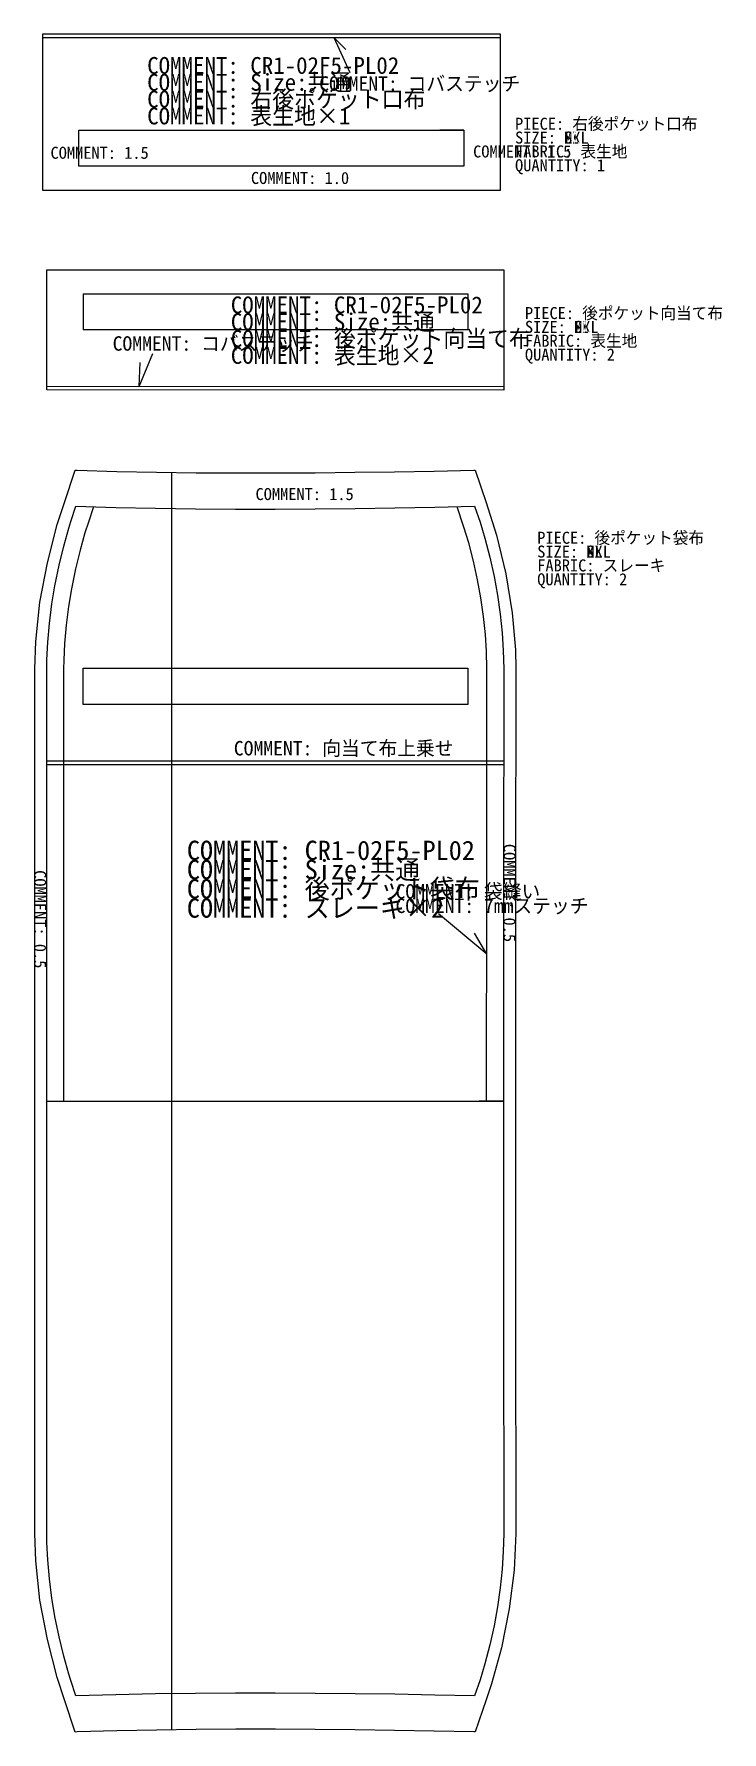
# Model space of a CAD drawing. Header units: metres. Extents: x 0 to 2419, y 20 to 1532.
# Drawn here: x 2133 to 2419, y 589 to 1295 of the extents above; entities that cross this region are included whole.
import ezdxf

# ---------------------------------------------------------------- set-up
doc = ezdxf.new("R2010")
doc.units = ezdxf.units.M

# ---------------------------------------------------------------- blocks, each defined once
blk = doc.blocks.new('P0041_04')
at = {"layer": '1'}
for p, q in [((0, 63.5), (189.9995, 63.5)), ((120.8994, 63.5), (127.6323, 49.0186)), ((120.8994, 63.5), (125.8433, 58.5449)), ((15, 25), (25, 25)), ((174.9995, 25), (164.9995, 25))]:
    blk.add_line(p, q, dxfattribs=at)
for points in [[(0, 0), (0, 25), (0, 65), (189.9995, 65), (189.9995, 25), (189.9995, 0), (0, 0)], [(15, 10), (15, 25), (174.9995, 25), (174.9995, 10), (15, 10)]]:
    blk.add_lwpolyline(points, dxfattribs=at)
for s, height, p in [('COMMENT: CR1-02F5-PL02', 7, (43.3398, 48.4121)), ('COMMENT: Size:共通', 7, (43.3398, 41.4121)), ('COMMENT: 右後ポケット口布', 7, (43.3398, 34.4121)), ('COMMENT: コバステッチ', 6, (114.8394, 41.3872)), ('COMMENT: 表生地×1', 7, (43.3398, 27.4121)), ('PIECE: 右後ポケット口布', 5, (196.2324, 25.1841)), ('SIZE: S', 5, (196.2324, 19.4341)), ('COMMENT: 1.5', 5, (3.1665, 13.1157)), ('COMMENT: 1.5', 5, (178.8115, 13.6523)), ('FABRIC: 表生地', 5, (196.2324, 13.6841)), ('COMMENT: 1.0', 5, (86.4585, 2.6455)), ('QUANTITY: 1', 5, (196.2324, 7.9341))]:
    blk.add_text(s, height=height, dxfattribs=at).set_placement(p)
blk = doc.blocks.new('P0042_05')
at = {"layer": '1'}
for p, q in [((0, 63.5), (189.9995, 63.5)), ((120.8994, 63.5), (127.6323, 49.0186)), ((120.8994, 63.5), (125.8433, 58.5449)), ((15, 25), (25, 25)), ((174.9995, 25), (164.9995, 25))]:
    blk.add_line(p, q, dxfattribs=at)
for points in [[(0, 0), (0, 25), (0, 65), (189.9995, 65), (189.9995, 25), (189.9995, 0), (0, 0)], [(15, 10), (15, 25), (174.9995, 25), (174.9995, 10), (15, 10)]]:
    blk.add_lwpolyline(points, dxfattribs=at)
for s, height, p in [('COMMENT: CR1-02F5-PL02', 7, (43.3398, 48.4121)), ('COMMENT: Size:共通', 7, (43.3398, 41.4121)), ('COMMENT: 右後ポケット口布', 7, (43.3398, 34.4121)), ('COMMENT: コバステッチ', 6, (114.8394, 41.3872)), ('COMMENT: 表生地×1', 7, (43.3398, 27.4121)), ('PIECE: 右後ポケット口布', 5, (196.2324, 25.1841)), ('SIZE: M', 5, (196.2324, 19.4341)), ('COMMENT: 1.5', 5, (3.1665, 13.1157)), ('COMMENT: 1.5', 5, (178.8115, 13.6523)), ('FABRIC: 表生地', 5, (196.2324, 13.6841)), ('COMMENT: 1.0', 5, (86.4585, 2.6455)), ('QUANTITY: 1', 5, (196.2324, 7.9341))]:
    blk.add_text(s, height=height, dxfattribs=at).set_placement(p)
blk = doc.blocks.new('P0043_06')
at = {"layer": '1'}
for p, q in [((0, 63.5), (189.9995, 63.5)), ((120.8994, 63.5), (127.6323, 49.0186)), ((120.8994, 63.5), (125.8433, 58.5449)), ((15, 25), (25, 25)), ((174.9995, 25), (164.9995, 25))]:
    blk.add_line(p, q, dxfattribs=at)
for points in [[(0, 0), (0, 25), (0, 65), (189.9995, 65), (189.9995, 25), (189.9995, 0), (0, 0)], [(15, 10), (15, 25), (174.9995, 25), (174.9995, 10), (15, 10)]]:
    blk.add_lwpolyline(points, dxfattribs=at)
for s, height, p in [('COMMENT: CR1-02F5-PL02', 7, (43.3398, 48.4121)), ('COMMENT: Size:共通', 7, (43.3398, 41.4121)), ('COMMENT: 右後ポケット口布', 7, (43.3398, 34.4121)), ('COMMENT: コバステッチ', 6, (114.8394, 41.3872)), ('COMMENT: 表生地×1', 7, (43.3398, 27.4121)), ('PIECE: 右後ポケット口布', 5, (196.2324, 25.1841)), ('SIZE: L', 5, (196.2324, 19.4341)), ('COMMENT: 1.5', 5, (3.1665, 13.1157)), ('COMMENT: 1.5', 5, (178.8115, 13.6523)), ('FABRIC: 表生地', 5, (196.2324, 13.6841)), ('COMMENT: 1.0', 5, (86.4585, 2.6455)), ('QUANTITY: 1', 5, (196.2324, 7.9341))]:
    blk.add_text(s, height=height, dxfattribs=at).set_placement(p)
blk = doc.blocks.new('P0044_07')
at = {"layer": '1'}
for p, q in [((0, 63.5), (189.9995, 63.5)), ((120.8994, 63.5), (127.6323, 49.0186)), ((120.8994, 63.5), (125.8433, 58.5449)), ((15, 25), (25, 25)), ((174.9995, 25), (164.9995, 25))]:
    blk.add_line(p, q, dxfattribs=at)
for points in [[(0, 0), (0, 25), (0, 65), (189.9995, 65), (189.9995, 25), (189.9995, 0), (0, 0)], [(15, 10), (15, 25), (174.9995, 25), (174.9995, 10), (15, 10)]]:
    blk.add_lwpolyline(points, dxfattribs=at)
for s, height, p in [('COMMENT: CR1-02F5-PL02', 7, (43.3398, 48.4121)), ('COMMENT: Size:共通', 7, (43.3398, 41.4121)), ('COMMENT: 右後ポケット口布', 7, (43.3398, 34.4121)), ('COMMENT: コバステッチ', 6, (114.8394, 41.3872)), ('COMMENT: 表生地×1', 7, (43.3398, 27.4121)), ('PIECE: 右後ポケット口布', 5, (196.2324, 25.1841)), ('SIZE: XL', 5, (196.2324, 19.4341)), ('COMMENT: 1.5', 5, (3.1665, 13.1157)), ('COMMENT: 1.5', 5, (178.8115, 13.6523)), ('FABRIC: 表生地', 5, (196.2324, 13.6841)), ('COMMENT: 1.0', 5, (86.4585, 2.6455)), ('QUANTITY: 1', 5, (196.2324, 7.9341))]:
    blk.add_text(s, height=height, dxfattribs=at).set_placement(p)
blk = doc.blocks.new('P0045_08')
at = {"layer": '1'}
for p, q in [((0, 63.5), (189.9995, 63.5)), ((120.8994, 63.5), (127.6323, 49.0186)), ((120.8994, 63.5), (125.8433, 58.5449)), ((15, 25), (25, 25)), ((174.9995, 25), (164.9995, 25))]:
    blk.add_line(p, q, dxfattribs=at)
for points in [[(0, 0), (0, 25), (0, 65), (189.9995, 65), (189.9995, 25), (189.9995, 0), (0, 0)], [(15, 10), (15, 25), (174.9995, 25), (174.9995, 10), (15, 10)]]:
    blk.add_lwpolyline(points, dxfattribs=at)
for s, height, p in [('COMMENT: CR1-02F5-PL02', 7, (43.3398, 48.4121)), ('COMMENT: Size:共通', 7, (43.3398, 41.4121)), ('COMMENT: 右後ポケット口布', 7, (43.3398, 34.4121)), ('COMMENT: コバステッチ', 6, (114.8394, 41.3872)), ('COMMENT: 表生地×1', 7, (43.3398, 27.4121)), ('PIECE: 右後ポケット口布', 5, (196.2324, 25.1841)), ('SIZE: XXL', 5, (196.2324, 19.4341)), ('COMMENT: 1.5', 5, (3.1665, 13.1157)), ('COMMENT: 1.5', 5, (178.8115, 13.6523)), ('FABRIC: 表生地', 5, (196.2324, 13.6841)), ('COMMENT: 1.0', 5, (86.4585, 2.6455)), ('QUANTITY: 1', 5, (196.2324, 7.9341))]:
    blk.add_text(s, height=height, dxfattribs=at).set_placement(p)
blk = doc.blocks.new('P0046_04')
at = {"layer": '1'}
for p, q in [((56.8579, 523.5073), (56.8579, 0.9346)), ((11.9995, 441.9214), (11.9995, 262.2207)), ((20.0732, 427.0869), (20.0752, 442.0869)), ((20.0752, 442.0869), (179.9941, 442.0869)), ((179.9941, 442.0869), (179.9922, 427.0869)), ((179.9922, 427.0869), (20.0732, 427.0869)), ((5.0005, 403.6553), (194.9321, 403.5869)), ((4.9995, 402.1553), (194.9312, 402.0869)), ((187.8408, 323.3511), (167.8179, 339.9805)), ((187.8408, 323.3511), (182.7974, 331.9858)), ((4.9995, 262.2207), (14.9995, 262.2207)), ((4.9995, 262.2207), (194.7778, 262.1792)), ((194.769, 262.1694), (184.769, 262.1563))]:
    blk.add_line(p, q, dxfattribs=at)
for points in [[(16.8145, 0), (12.3643, 13.4473), (9.3613, 22.6426), (5.2373, 38.4609), (2.1763, 54.8677), (0.3911, 71.1807), (0, 82.5181), (0, 262.2207), (0, 441.9233), (0.3911, 453.2607), (2.1763, 469.5737), (5.2373, 485.9805), (9.3618, 501.8003), (12.3643, 510.9946), (16.8145, 524.4419), (17.6045, 524.4155), (34.0898, 523.9429), (50.5781, 523.6035), (67.0679, 523.3867), (83.5591, 523.2822), (100.0513, 523.2788), (116.5439, 523.3657), (133.0356, 523.5332), (149.5273, 523.77), (166.0171, 524.0659), (182.5054, 524.4097), (183.0498, 524.4214), (187.5747, 511.0117), (191.9087, 497.4814), (195.7881, 481.2861), (198.4253, 465.147), (199.7539, 449.6948), (199.9287, 441.9209), (199.8667, 352.0425), (199.7695, 262.1763), (199.8667, 172.3481), (199.9287, 82.5205), (199.2612, 67.2188), (197.2524, 51.1841), (194.0088, 35.0605), (189.8203, 20.0874), (187.5747, 13.4302), (183.0498, 0.0205), (182.5054, 0.0327), (166.0171, 0.3765), (149.5273, 0.6719), (133.0356, 0.9087), (116.5439, 1.0762), (100.0513, 1.1636), (83.5591, 1.1597), (67.0679, 1.0552), (50.5781, 0.8384), (34.0898, 0.499), (17.6045, 0.0264), (16.8145, 0)], [(17.1108, 15.0181), (15, 21.396), (14.147, 24.0898), (12.0532, 31.541), (10.1167, 39.5498), (8.3853, 48.0396), (7.1206, 55.6074), (6.0698, 63.7188), (5.3794, 71.5176), (5.0444, 78.8184), (4.9995, 82.519), (4.9995, 262.2207), (4.9995, 441.9224), (5.0444, 445.623), (5.3794, 452.9238), (6.0698, 460.7227), (7.1206, 468.834), (8.3853, 476.4019), (10.1167, 484.8916), (12.0532, 492.9004), (14.147, 500.3516), (15, 503.0454), (17.1108, 509.4238), (33.6787, 508.9487), (50.249, 508.6074), (66.8218, 508.3887), (83.3955, 508.2827), (99.9702, 508.2788), (116.5449, 508.3657), (133.1196, 508.5332), (149.6938, 508.771), (166.2661, 509.0679), (182.8369, 509.4131), (185.0698, 502.793), (187.0933, 496.1348), (189.145, 488.2197), (190.8853, 480.3018), (192.3179, 472.4487), (193.4639, 464.5239), (194.2788, 456.7959), (194.7588, 449.4673), (194.9282, 441.9224), (194.8662, 352.0459), (194.769, 262.1694), (194.8662, 172.3447), (194.9282, 82.519), (194.7588, 74.9741), (194.2788, 67.6455), (193.4639, 59.9175), (192.3179, 51.9927), (190.8853, 44.1396), (189.145, 36.2217), (187.0933, 28.3066), (185.0698, 21.6484), (182.8369, 15.0288), (166.2661, 15.374), (149.6938, 15.6709), (133.1196, 15.9087), (116.5449, 16.0762), (99.9702, 16.1631), (83.3955, 16.1592), (66.8218, 16.0532), (50.249, 15.8345), (33.6787, 15.4932), (17.1108, 15.0181)]]:
    blk.add_lwpolyline(points, dxfattribs=at)
at = {"layer": '1', "linetype": '1'}
for points in [[(24.4634, 509.1958), (22.3047, 502.8384), (20.8472, 498.3247), (18.8281, 491.1387), (16.9492, 483.3677), (15.269, 475.1299), (14.0439, 467.7988), (13.0283, 459.9609), (12.3638, 452.4521), (12.0425, 445.4531), (11.9995, 441.9214)], [(187.9282, 441.9185), (187.7661, 449.1494), (187.3047, 456.1982), (186.5186, 463.6528), (185.4102, 471.3164), (184.0225, 478.9229), (182.3369, 486.5942), (180.3521, 494.25), (178.3511, 500.8091), (175.5029, 509.2549)], [(187.769, 262.1812), (187.8652, 352.0479), (187.9282, 441.9185)]]:
    blk.add_lwpolyline(points, dxfattribs=at)
at = {"layer": '1'}
for s, height, p in [('COMMENT: 1.5', 5, (91.7632, 511.998)), ('PIECE: 後ポケット袋布', 5, (208.8477, 493.8384)), ('SIZE: S', 5, (208.8477, 488.0884)), ('FABRIC: スレーキ', 5, (208.8477, 482.3384)), ('QUANTITY: 2', 5, (208.8477, 476.5884)), ('COMMENT: 向当て布上乗せ', 6, (82.752, 405.877)), ('COMMENT: CR1-02F5-PL02', 8, (63.2271, 362.4424)), ('COMMENT: Size:共通', 8, (63.2271, 354.4424)), ('COMMENT: 後ポケット袋布', 8, (63.2271, 346.4424)), ('COMMENT: 袋縫い', 6, (149.9648, 346.3799)), ('COMMENT: スレーキ×2', 8, (63.2271, 338.4424)), ('COMMENT: 7mmステッチ', 6, (149.9648, 340.3799))]:
    blk.add_text(s, height=height, dxfattribs=at).set_placement(p)
for p in [(194.8784, 369.1294), (-0.2412, 358.1919)]:
    blk.add_text('COMMENT: 0.5', height=5, rotation=269.9998, dxfattribs=at).set_placement(p)
blk = doc.blocks.new('P0047_05')
at = {"layer": '1'}
for p, q in [((56.8579, 523.5073), (56.8579, 0.9346)), ((11.9995, 441.9214), (11.9995, 262.2207)), ((20.0732, 427.0869), (20.0752, 442.0869)), ((20.0752, 442.0869), (179.9941, 442.0869)), ((179.9941, 442.0869), (179.9922, 427.0869)), ((179.9922, 427.0869), (20.0732, 427.0869)), ((5.0005, 403.6553), (194.9321, 403.5869)), ((4.9995, 402.1553), (194.9312, 402.0869)), ((187.8408, 323.3511), (167.8179, 339.9805)), ((187.8408, 323.3511), (182.7974, 331.9858)), ((4.9995, 262.2207), (14.9995, 262.2207)), ((4.9995, 262.2207), (194.7778, 262.1792)), ((194.769, 262.1694), (184.769, 262.1563))]:
    blk.add_line(p, q, dxfattribs=at)
for points in [[(16.8145, 0), (12.3643, 13.4473), (9.3613, 22.6426), (5.2373, 38.4609), (2.1763, 54.8677), (0.3911, 71.1807), (0, 82.5181), (0, 262.2207), (0, 441.9233), (0.3911, 453.2607), (2.1763, 469.5737), (5.2373, 485.9805), (9.3618, 501.8003), (12.3643, 510.9946), (16.8145, 524.4419), (17.6045, 524.4155), (34.0898, 523.9429), (50.5781, 523.6035), (67.0679, 523.3867), (83.5591, 523.2822), (100.0513, 523.2788), (116.5439, 523.3657), (133.0356, 523.5332), (149.5273, 523.77), (166.0171, 524.0659), (182.5054, 524.4097), (183.0498, 524.4214), (187.5747, 511.0117), (191.9087, 497.4814), (195.7881, 481.2861), (198.4253, 465.147), (199.7539, 449.6948), (199.9287, 441.9209), (199.8667, 352.0425), (199.7695, 262.1763), (199.8667, 172.3481), (199.9287, 82.5205), (199.2612, 67.2188), (197.2524, 51.1841), (194.0088, 35.0605), (189.8203, 20.0874), (187.5747, 13.4302), (183.0498, 0.0205), (182.5054, 0.0327), (166.0171, 0.3765), (149.5273, 0.6719), (133.0356, 0.9087), (116.5439, 1.0762), (100.0513, 1.1636), (83.5591, 1.1597), (67.0679, 1.0552), (50.5781, 0.8384), (34.0898, 0.499), (17.6045, 0.0264), (16.8145, 0)], [(17.1108, 15.0181), (15, 21.396), (14.147, 24.0898), (12.0532, 31.541), (10.1167, 39.5498), (8.3853, 48.0396), (7.1206, 55.6074), (6.0698, 63.7188), (5.3794, 71.5176), (5.0444, 78.8184), (4.9995, 82.519), (4.9995, 262.2207), (4.9995, 441.9224), (5.0444, 445.623), (5.3794, 452.9238), (6.0698, 460.7227), (7.1206, 468.834), (8.3853, 476.4019), (10.1167, 484.8916), (12.0532, 492.9004), (14.147, 500.3516), (15, 503.0454), (17.1108, 509.4238), (33.6787, 508.9487), (50.249, 508.6074), (66.8218, 508.3887), (83.3955, 508.2827), (99.9702, 508.2788), (116.5449, 508.3657), (133.1196, 508.5332), (149.6938, 508.771), (166.2661, 509.0679), (182.8369, 509.4131), (185.0698, 502.793), (187.0933, 496.1348), (189.145, 488.2197), (190.8853, 480.3018), (192.3179, 472.4487), (193.4639, 464.5239), (194.2788, 456.7959), (194.7588, 449.4673), (194.9282, 441.9224), (194.8662, 352.0459), (194.769, 262.1694), (194.8662, 172.3447), (194.9282, 82.519), (194.7588, 74.9741), (194.2788, 67.6455), (193.4639, 59.9175), (192.3179, 51.9927), (190.8853, 44.1396), (189.145, 36.2217), (187.0933, 28.3066), (185.0698, 21.6484), (182.8369, 15.0288), (166.2661, 15.374), (149.6938, 15.6709), (133.1196, 15.9087), (116.5449, 16.0762), (99.9702, 16.1631), (83.3955, 16.1592), (66.8218, 16.0532), (50.249, 15.8345), (33.6787, 15.4932), (17.1108, 15.0181)]]:
    blk.add_lwpolyline(points, dxfattribs=at)
at = {"layer": '1', "linetype": '1'}
for points in [[(24.4634, 509.1958), (22.3047, 502.8384), (20.8472, 498.3247), (18.8281, 491.1387), (16.9492, 483.3677), (15.269, 475.1299), (14.0439, 467.7988), (13.0283, 459.9609), (12.3638, 452.4521), (12.0425, 445.4531), (11.9995, 441.9214)], [(187.9282, 441.9185), (187.7661, 449.1494), (187.3047, 456.1982), (186.5186, 463.6528), (185.4102, 471.3164), (184.0225, 478.9229), (182.3369, 486.5942), (180.3521, 494.25), (178.3511, 500.8091), (175.5029, 509.2549)], [(187.769, 262.1812), (187.8652, 352.0479), (187.9282, 441.9185)]]:
    blk.add_lwpolyline(points, dxfattribs=at)
at = {"layer": '1'}
for s, height, p in [('COMMENT: 1.5', 5, (91.7632, 511.998)), ('PIECE: 後ポケット袋布', 5, (208.8477, 493.8384)), ('SIZE: M', 5, (208.8477, 488.0884)), ('FABRIC: スレーキ', 5, (208.8477, 482.3384)), ('QUANTITY: 2', 5, (208.8477, 476.5884)), ('COMMENT: 向当て布上乗せ', 6, (82.752, 405.877)), ('COMMENT: CR1-02F5-PL02', 8, (63.2271, 362.4424)), ('COMMENT: Size:共通', 8, (63.2271, 354.4424)), ('COMMENT: 後ポケット袋布', 8, (63.2271, 346.4424)), ('COMMENT: 袋縫い', 6, (149.9648, 346.3799)), ('COMMENT: スレーキ×2', 8, (63.2271, 338.4424)), ('COMMENT: 7mmステッチ', 6, (149.9648, 340.3799))]:
    blk.add_text(s, height=height, dxfattribs=at).set_placement(p)
for p in [(194.8784, 369.1294), (-0.2412, 358.1919)]:
    blk.add_text('COMMENT: 0.5', height=5, rotation=269.9998, dxfattribs=at).set_placement(p)
blk = doc.blocks.new('P0048_06')
at = {"layer": '1'}
for p, q in [((56.8579, 523.5073), (56.8579, 0.9346)), ((11.9995, 441.9214), (11.9995, 262.2207)), ((20.0732, 427.0869), (20.0752, 442.0869)), ((20.0752, 442.0869), (179.9941, 442.0869)), ((179.9941, 442.0869), (179.9922, 427.0869)), ((179.9922, 427.0869), (20.0732, 427.0869)), ((5.0005, 403.6553), (194.9321, 403.5869)), ((4.9995, 402.1553), (194.9312, 402.0869)), ((187.8408, 323.3511), (167.8179, 339.9805)), ((187.8408, 323.3511), (182.7974, 331.9858)), ((4.9995, 262.2207), (14.9995, 262.2207)), ((4.9995, 262.2207), (194.7778, 262.1792)), ((194.769, 262.1694), (184.769, 262.1563))]:
    blk.add_line(p, q, dxfattribs=at)
for points in [[(16.8145, 0), (12.3643, 13.4473), (9.3613, 22.6426), (5.2373, 38.4609), (2.1763, 54.8677), (0.3911, 71.1807), (0, 82.5181), (0, 262.2207), (0, 441.9233), (0.3911, 453.2607), (2.1763, 469.5737), (5.2373, 485.9805), (9.3618, 501.8003), (12.3643, 510.9946), (16.8145, 524.4419), (17.6045, 524.4155), (34.0898, 523.9429), (50.5781, 523.6035), (67.0679, 523.3867), (83.5591, 523.2822), (100.0513, 523.2788), (116.5439, 523.3657), (133.0356, 523.5332), (149.5273, 523.77), (166.0171, 524.0659), (182.5054, 524.4097), (183.0498, 524.4214), (187.5747, 511.0117), (191.9087, 497.4814), (195.7881, 481.2861), (198.4253, 465.147), (199.7539, 449.6948), (199.9287, 441.9209), (199.8667, 352.0425), (199.7695, 262.1763), (199.8667, 172.3481), (199.9287, 82.5205), (199.2612, 67.2188), (197.2524, 51.1841), (194.0088, 35.0605), (189.8203, 20.0874), (187.5747, 13.4302), (183.0498, 0.0205), (182.5054, 0.0327), (166.0171, 0.3765), (149.5273, 0.6719), (133.0356, 0.9087), (116.5439, 1.0762), (100.0513, 1.1636), (83.5591, 1.1597), (67.0679, 1.0552), (50.5781, 0.8384), (34.0898, 0.499), (17.6045, 0.0264), (16.8145, 0)], [(17.1108, 15.0181), (15, 21.396), (14.147, 24.0898), (12.0532, 31.541), (10.1167, 39.5498), (8.3853, 48.0396), (7.1206, 55.6074), (6.0698, 63.7188), (5.3794, 71.5176), (5.0444, 78.8184), (4.9995, 82.519), (4.9995, 262.2207), (4.9995, 441.9224), (5.0444, 445.623), (5.3794, 452.9238), (6.0698, 460.7227), (7.1206, 468.834), (8.3853, 476.4019), (10.1167, 484.8916), (12.0532, 492.9004), (14.147, 500.3516), (15, 503.0454), (17.1108, 509.4238), (33.6787, 508.9487), (50.249, 508.6074), (66.8218, 508.3887), (83.3955, 508.2827), (99.9702, 508.2788), (116.5449, 508.3657), (133.1196, 508.5332), (149.6938, 508.771), (166.2661, 509.0679), (182.8369, 509.4131), (185.0698, 502.793), (187.0933, 496.1348), (189.145, 488.2197), (190.8853, 480.3018), (192.3179, 472.4487), (193.4639, 464.5239), (194.2788, 456.7959), (194.7588, 449.4673), (194.9282, 441.9224), (194.8662, 352.0459), (194.769, 262.1694), (194.8662, 172.3447), (194.9282, 82.519), (194.7588, 74.9741), (194.2788, 67.6455), (193.4639, 59.9175), (192.3179, 51.9927), (190.8853, 44.1396), (189.145, 36.2217), (187.0933, 28.3066), (185.0698, 21.6484), (182.8369, 15.0288), (166.2661, 15.374), (149.6938, 15.6709), (133.1196, 15.9087), (116.5449, 16.0762), (99.9702, 16.1631), (83.3955, 16.1592), (66.8218, 16.0532), (50.249, 15.8345), (33.6787, 15.4932), (17.1108, 15.0181)]]:
    blk.add_lwpolyline(points, dxfattribs=at)
at = {"layer": '1', "linetype": '1'}
for points in [[(24.4634, 509.1958), (22.3047, 502.8384), (20.8472, 498.3247), (18.8281, 491.1387), (16.9492, 483.3677), (15.269, 475.1299), (14.0439, 467.7988), (13.0283, 459.9609), (12.3638, 452.4521), (12.0425, 445.4531), (11.9995, 441.9214)], [(187.9282, 441.9185), (187.7661, 449.1494), (187.3047, 456.1982), (186.5186, 463.6528), (185.4102, 471.3164), (184.0225, 478.9229), (182.3369, 486.5942), (180.3521, 494.25), (178.3511, 500.8091), (175.5029, 509.2549)], [(187.769, 262.1812), (187.8652, 352.0479), (187.9282, 441.9185)]]:
    blk.add_lwpolyline(points, dxfattribs=at)
at = {"layer": '1'}
for s, height, p in [('COMMENT: 1.5', 5, (91.7632, 511.998)), ('PIECE: 後ポケット袋布', 5, (208.8477, 493.8384)), ('SIZE: L', 5, (208.8477, 488.0884)), ('FABRIC: スレーキ', 5, (208.8477, 482.3384)), ('QUANTITY: 2', 5, (208.8477, 476.5884)), ('COMMENT: 向当て布上乗せ', 6, (82.752, 405.877)), ('COMMENT: CR1-02F5-PL02', 8, (63.2271, 362.4424)), ('COMMENT: Size:共通', 8, (63.2271, 354.4424)), ('COMMENT: 後ポケット袋布', 8, (63.2271, 346.4424)), ('COMMENT: 袋縫い', 6, (149.9648, 346.3799)), ('COMMENT: スレーキ×2', 8, (63.2271, 338.4424)), ('COMMENT: 7mmステッチ', 6, (149.9648, 340.3799))]:
    blk.add_text(s, height=height, dxfattribs=at).set_placement(p)
for p in [(194.8784, 369.1294), (-0.2412, 358.1919)]:
    blk.add_text('COMMENT: 0.5', height=5, rotation=269.9998, dxfattribs=at).set_placement(p)
blk = doc.blocks.new('P0049_07')
at = {"layer": '1'}
for p, q in [((56.8579, 523.5073), (56.8579, 0.9346)), ((11.9995, 441.9214), (11.9995, 262.2207)), ((20.0732, 427.0869), (20.0752, 442.0869)), ((20.0752, 442.0869), (179.9941, 442.0869)), ((179.9941, 442.0869), (179.9922, 427.0869)), ((179.9922, 427.0869), (20.0732, 427.0869)), ((5.0005, 403.6553), (194.9321, 403.5869)), ((4.9995, 402.1553), (194.9312, 402.0869)), ((187.8408, 323.3511), (167.8179, 339.9805)), ((187.8408, 323.3511), (182.7974, 331.9858)), ((4.9995, 262.2207), (14.9995, 262.2207)), ((4.9995, 262.2207), (194.7778, 262.1792)), ((194.769, 262.1694), (184.769, 262.1563))]:
    blk.add_line(p, q, dxfattribs=at)
for points in [[(16.8145, 0), (12.3643, 13.4473), (9.3613, 22.6426), (5.2373, 38.4609), (2.1763, 54.8677), (0.3911, 71.1807), (0, 82.5181), (0, 262.2207), (0, 441.9233), (0.3911, 453.2607), (2.1763, 469.5737), (5.2373, 485.9805), (9.3618, 501.8003), (12.3643, 510.9946), (16.8145, 524.4419), (17.6045, 524.4155), (34.0898, 523.9429), (50.5781, 523.6035), (67.0679, 523.3867), (83.5591, 523.2822), (100.0513, 523.2788), (116.5439, 523.3657), (133.0356, 523.5332), (149.5273, 523.77), (166.0171, 524.0659), (182.5054, 524.4097), (183.0498, 524.4214), (187.5747, 511.0117), (191.9087, 497.4814), (195.7881, 481.2861), (198.4253, 465.147), (199.7539, 449.6948), (199.9287, 441.9209), (199.8667, 352.0425), (199.7695, 262.1763), (199.8667, 172.3481), (199.9287, 82.5205), (199.2612, 67.2188), (197.2524, 51.1841), (194.0088, 35.0605), (189.8203, 20.0874), (187.5747, 13.4302), (183.0498, 0.0205), (182.5054, 0.0327), (166.0171, 0.3765), (149.5273, 0.6719), (133.0356, 0.9087), (116.5439, 1.0762), (100.0513, 1.1636), (83.5591, 1.1597), (67.0679, 1.0552), (50.5781, 0.8384), (34.0898, 0.499), (17.6045, 0.0264), (16.8145, 0)], [(17.1108, 15.0181), (15, 21.396), (14.147, 24.0898), (12.0532, 31.541), (10.1167, 39.5498), (8.3853, 48.0396), (7.1206, 55.6074), (6.0698, 63.7188), (5.3794, 71.5176), (5.0444, 78.8184), (4.9995, 82.519), (4.9995, 262.2207), (4.9995, 441.9224), (5.0444, 445.623), (5.3794, 452.9238), (6.0698, 460.7227), (7.1206, 468.834), (8.3853, 476.4019), (10.1167, 484.8916), (12.0532, 492.9004), (14.147, 500.3516), (15, 503.0454), (17.1108, 509.4238), (33.6787, 508.9487), (50.249, 508.6074), (66.8218, 508.3887), (83.3955, 508.2827), (99.9702, 508.2788), (116.5449, 508.3657), (133.1196, 508.5332), (149.6938, 508.771), (166.2661, 509.0679), (182.8369, 509.4131), (185.0698, 502.793), (187.0933, 496.1348), (189.145, 488.2197), (190.8853, 480.3018), (192.3179, 472.4487), (193.4639, 464.5239), (194.2788, 456.7959), (194.7588, 449.4673), (194.9282, 441.9224), (194.8662, 352.0459), (194.769, 262.1694), (194.8662, 172.3447), (194.9282, 82.519), (194.7588, 74.9741), (194.2788, 67.6455), (193.4639, 59.9175), (192.3179, 51.9927), (190.8853, 44.1396), (189.145, 36.2217), (187.0933, 28.3066), (185.0698, 21.6484), (182.8369, 15.0288), (166.2661, 15.374), (149.6938, 15.6709), (133.1196, 15.9087), (116.5449, 16.0762), (99.9702, 16.1631), (83.3955, 16.1592), (66.8218, 16.0532), (50.249, 15.8345), (33.6787, 15.4932), (17.1108, 15.0181)]]:
    blk.add_lwpolyline(points, dxfattribs=at)
at = {"layer": '1', "linetype": '1'}
for points in [[(24.4634, 509.1958), (22.3047, 502.8384), (20.8472, 498.3247), (18.8281, 491.1387), (16.9492, 483.3677), (15.269, 475.1299), (14.0439, 467.7988), (13.0283, 459.9609), (12.3638, 452.4521), (12.0425, 445.4531), (11.9995, 441.9214)], [(187.9282, 441.9185), (187.7661, 449.1494), (187.3047, 456.1982), (186.5186, 463.6528), (185.4102, 471.3164), (184.0225, 478.9229), (182.3369, 486.5942), (180.3521, 494.25), (178.3511, 500.8091), (175.5029, 509.2549)], [(187.769, 262.1812), (187.8652, 352.0479), (187.9282, 441.9185)]]:
    blk.add_lwpolyline(points, dxfattribs=at)
at = {"layer": '1'}
for s, height, p in [('COMMENT: 1.5', 5, (91.7632, 511.998)), ('PIECE: 後ポケット袋布', 5, (208.8477, 493.8384)), ('SIZE: XL', 5, (208.8477, 488.0884)), ('FABRIC: スレーキ', 5, (208.8477, 482.3384)), ('QUANTITY: 2', 5, (208.8477, 476.5884)), ('COMMENT: 向当て布上乗せ', 6, (82.752, 405.877)), ('COMMENT: CR1-02F5-PL02', 8, (63.2271, 362.4424)), ('COMMENT: Size:共通', 8, (63.2271, 354.4424)), ('COMMENT: 後ポケット袋布', 8, (63.2271, 346.4424)), ('COMMENT: 袋縫い', 6, (149.9648, 346.3799)), ('COMMENT: スレーキ×2', 8, (63.2271, 338.4424)), ('COMMENT: 7mmステッチ', 6, (149.9648, 340.3799))]:
    blk.add_text(s, height=height, dxfattribs=at).set_placement(p)
for p in [(194.8784, 369.1294), (-0.2412, 358.1919)]:
    blk.add_text('COMMENT: 0.5', height=5, rotation=269.9998, dxfattribs=at).set_placement(p)
blk = doc.blocks.new('P0050_08')
at = {"layer": '1'}
for p, q in [((56.8579, 523.5073), (56.8579, 0.9346)), ((11.9995, 441.9214), (11.9995, 262.2207)), ((20.0732, 427.0869), (20.0752, 442.0869)), ((20.0752, 442.0869), (179.9941, 442.0869)), ((179.9941, 442.0869), (179.9922, 427.0869)), ((179.9922, 427.0869), (20.0732, 427.0869)), ((5.0005, 403.6553), (194.9321, 403.5869)), ((4.9995, 402.1553), (194.9312, 402.0869)), ((187.8408, 323.3511), (167.8179, 339.9805)), ((187.8408, 323.3511), (182.7974, 331.9858)), ((4.9995, 262.2207), (14.9995, 262.2207)), ((4.9995, 262.2207), (194.7778, 262.1792)), ((194.769, 262.1694), (184.769, 262.1563))]:
    blk.add_line(p, q, dxfattribs=at)
for points in [[(16.8145, 0), (12.3643, 13.4473), (9.3613, 22.6426), (5.2373, 38.4609), (2.1763, 54.8677), (0.3911, 71.1807), (0, 82.5181), (0, 262.2207), (0, 441.9233), (0.3911, 453.2607), (2.1763, 469.5737), (5.2373, 485.9805), (9.3618, 501.8003), (12.3643, 510.9946), (16.8145, 524.4419), (17.6045, 524.4155), (34.0898, 523.9429), (50.5781, 523.6035), (67.0679, 523.3867), (83.5591, 523.2822), (100.0513, 523.2788), (116.5439, 523.3657), (133.0356, 523.5332), (149.5273, 523.77), (166.0171, 524.0659), (182.5054, 524.4097), (183.0498, 524.4214), (187.5747, 511.0117), (191.9087, 497.4814), (195.7881, 481.2861), (198.4253, 465.147), (199.7539, 449.6948), (199.9287, 441.9209), (199.8667, 352.0425), (199.7695, 262.1763), (199.8667, 172.3481), (199.9287, 82.5205), (199.2612, 67.2188), (197.2524, 51.1841), (194.0088, 35.0605), (189.8203, 20.0874), (187.5747, 13.4302), (183.0498, 0.0205), (182.5054, 0.0327), (166.0171, 0.3765), (149.5273, 0.6719), (133.0356, 0.9087), (116.5439, 1.0762), (100.0513, 1.1636), (83.5591, 1.1597), (67.0679, 1.0552), (50.5781, 0.8384), (34.0898, 0.499), (17.6045, 0.0264), (16.8145, 0)], [(17.1108, 15.0181), (15, 21.396), (14.147, 24.0898), (12.0532, 31.541), (10.1167, 39.5498), (8.3853, 48.0396), (7.1206, 55.6074), (6.0698, 63.7188), (5.3794, 71.5176), (5.0444, 78.8184), (4.9995, 82.519), (4.9995, 262.2207), (4.9995, 441.9224), (5.0444, 445.623), (5.3794, 452.9238), (6.0698, 460.7227), (7.1206, 468.834), (8.3853, 476.4019), (10.1167, 484.8916), (12.0532, 492.9004), (14.147, 500.3516), (15, 503.0454), (17.1108, 509.4238), (33.6787, 508.9487), (50.249, 508.6074), (66.8218, 508.3887), (83.3955, 508.2827), (99.9702, 508.2788), (116.5449, 508.3657), (133.1196, 508.5332), (149.6938, 508.771), (166.2661, 509.0679), (182.8369, 509.4131), (185.0698, 502.793), (187.0933, 496.1348), (189.145, 488.2197), (190.8853, 480.3018), (192.3179, 472.4487), (193.4639, 464.5239), (194.2788, 456.7959), (194.7588, 449.4673), (194.9282, 441.9224), (194.8662, 352.0459), (194.769, 262.1694), (194.8662, 172.3447), (194.9282, 82.519), (194.7588, 74.9741), (194.2788, 67.6455), (193.4639, 59.9175), (192.3179, 51.9927), (190.8853, 44.1396), (189.145, 36.2217), (187.0933, 28.3066), (185.0698, 21.6484), (182.8369, 15.0288), (166.2661, 15.374), (149.6938, 15.6709), (133.1196, 15.9087), (116.5449, 16.0762), (99.9702, 16.1631), (83.3955, 16.1592), (66.8218, 16.0532), (50.249, 15.8345), (33.6787, 15.4932), (17.1108, 15.0181)]]:
    blk.add_lwpolyline(points, dxfattribs=at)
at = {"layer": '1', "linetype": '1'}
for points in [[(24.4634, 509.1958), (22.3047, 502.8384), (20.8472, 498.3247), (18.8281, 491.1387), (16.9492, 483.3677), (15.269, 475.1299), (14.0439, 467.7988), (13.0283, 459.9609), (12.3638, 452.4521), (12.0425, 445.4531), (11.9995, 441.9214)], [(187.9282, 441.9185), (187.7661, 449.1494), (187.3047, 456.1982), (186.5186, 463.6528), (185.4102, 471.3164), (184.0225, 478.9229), (182.3369, 486.5942), (180.3521, 494.25), (178.3511, 500.8091), (175.5029, 509.2549)], [(187.769, 262.1812), (187.8652, 352.0479), (187.9282, 441.9185)]]:
    blk.add_lwpolyline(points, dxfattribs=at)
at = {"layer": '1'}
for s, height, p in [('COMMENT: 1.5', 5, (91.7632, 511.998)), ('PIECE: 後ポケット袋布', 5, (208.8477, 493.8384)), ('SIZE: XXL', 5, (208.8477, 488.0884)), ('FABRIC: スレーキ', 5, (208.8477, 482.3384)), ('QUANTITY: 2', 5, (208.8477, 476.5884)), ('COMMENT: 向当て布上乗せ', 6, (82.752, 405.877)), ('COMMENT: CR1-02F5-PL02', 8, (63.2271, 362.4424)), ('COMMENT: Size:共通', 8, (63.2271, 354.4424)), ('COMMENT: 後ポケット袋布', 8, (63.2271, 346.4424)), ('COMMENT: 袋縫い', 6, (149.9648, 346.3799)), ('COMMENT: スレーキ×2', 8, (63.2271, 338.4424)), ('COMMENT: 7mmステッチ', 6, (149.9648, 340.3799))]:
    blk.add_text(s, height=height, dxfattribs=at).set_placement(p)
for p in [(194.8784, 369.1294), (-0.2412, 358.1919)]:
    blk.add_text('COMMENT: 0.5', height=5, rotation=269.9998, dxfattribs=at).set_placement(p)
blk = doc.blocks.new('P0056_04')
at = {"layer": '1'}
for p, q in [((15.0757, 40), (15.0737, 25)), ((15.0757, 40), (174.9946, 40)), ((174.9946, 40), (174.9927, 25)), ((174.9927, 25), (15.0737, 25)), ((38.3813, 1.5298), (44.123, 15.1846)), ((38.3813, 1.5298), (38.8711, 11.5176)), ((0.001, 1.5684), (189.9326, 1.5))]:
    blk.add_line(p, q, dxfattribs=at)
for points in [[(189.9043, 0), (0, 0.0684), (0, 50), (189.9341, 50), (189.9204, 25), (189.9043, 0)], [(189.9048, 0), (0.0005, 0.0684), (0.0005, 50), (189.9346, 50), (189.9204, 25), (189.9048, 0)]]:
    blk.add_lwpolyline(points, dxfattribs=at)
for s, height, p in [('COMMENT: CR1-02F5-PL02', 7, (76.478, 31.8936)), ('PIECE: 後ポケット向当て布', 5, (198.7334, 29.4966)), ('COMMENT: Size:共通', 7, (76.478, 24.8936)), ('SIZE: S', 5, (198.7334, 23.7466)), ('COMMENT: コバステッチ', 6, (27.3818, 16.3677)), ('COMMENT: 後ポケット向当て布', 7, (76.478, 17.8936)), ('FABRIC: 表生地', 5, (198.7334, 17.9966)), ('COMMENT: 表生地×2', 7, (76.478, 10.8936)), ('QUANTITY: 2', 5, (198.7334, 12.2466))]:
    blk.add_text(s, height=height, dxfattribs=at).set_placement(p)
blk = doc.blocks.new('P0057_05')
at = {"layer": '1'}
for p, q in [((15.0757, 40), (15.0737, 25)), ((15.0757, 40), (174.9946, 40)), ((174.9946, 40), (174.9927, 25)), ((174.9927, 25), (15.0737, 25)), ((38.3813, 1.5298), (44.123, 15.1846)), ((38.3813, 1.5298), (38.8711, 11.5176)), ((0.001, 1.5684), (189.9326, 1.5))]:
    blk.add_line(p, q, dxfattribs=at)
for points in [[(189.9043, 0), (0, 0.0684), (0, 50), (189.9341, 50), (189.9204, 25), (189.9043, 0)], [(189.9048, 0), (0.0005, 0.0684), (0.0005, 50), (189.9346, 50), (189.9204, 25), (189.9048, 0)]]:
    blk.add_lwpolyline(points, dxfattribs=at)
for s, height, p in [('COMMENT: CR1-02F5-PL02', 7, (76.478, 31.8936)), ('PIECE: 後ポケット向当て布', 5, (198.7334, 29.4966)), ('COMMENT: Size:共通', 7, (76.478, 24.8936)), ('SIZE: M', 5, (198.7334, 23.7466)), ('COMMENT: コバステッチ', 6, (27.3818, 16.3677)), ('COMMENT: 後ポケット向当て布', 7, (76.478, 17.8936)), ('FABRIC: 表生地', 5, (198.7334, 17.9966)), ('COMMENT: 表生地×2', 7, (76.478, 10.8936)), ('QUANTITY: 2', 5, (198.7334, 12.2466))]:
    blk.add_text(s, height=height, dxfattribs=at).set_placement(p)
blk = doc.blocks.new('P0058_06')
at = {"layer": '1'}
for p, q in [((15.0757, 40), (15.0737, 25)), ((15.0757, 40), (174.9946, 40)), ((174.9946, 40), (174.9927, 25)), ((174.9927, 25), (15.0737, 25)), ((38.3813, 1.5298), (44.123, 15.1846)), ((38.3813, 1.5298), (38.8711, 11.5176)), ((0.001, 1.5684), (189.9326, 1.5))]:
    blk.add_line(p, q, dxfattribs=at)
for points in [[(189.9043, 0), (0, 0.0684), (0, 50), (189.9341, 50), (189.9204, 25), (189.9043, 0)], [(189.9048, 0), (0.0005, 0.0684), (0.0005, 50), (189.9346, 50), (189.9204, 25), (189.9048, 0)]]:
    blk.add_lwpolyline(points, dxfattribs=at)
for s, height, p in [('COMMENT: CR1-02F5-PL02', 7, (76.478, 31.8936)), ('PIECE: 後ポケット向当て布', 5, (198.7334, 29.4966)), ('COMMENT: Size:共通', 7, (76.478, 24.8936)), ('SIZE: L', 5, (198.7334, 23.7466)), ('COMMENT: コバステッチ', 6, (27.3818, 16.3677)), ('COMMENT: 後ポケット向当て布', 7, (76.478, 17.8936)), ('FABRIC: 表生地', 5, (198.7334, 17.9966)), ('COMMENT: 表生地×2', 7, (76.478, 10.8936)), ('QUANTITY: 2', 5, (198.7334, 12.2466))]:
    blk.add_text(s, height=height, dxfattribs=at).set_placement(p)
blk = doc.blocks.new('P0059_07')
at = {"layer": '1'}
for p, q in [((15.0757, 40), (15.0737, 25)), ((15.0757, 40), (174.9946, 40)), ((174.9946, 40), (174.9927, 25)), ((174.9927, 25), (15.0737, 25)), ((38.3813, 1.5298), (44.123, 15.1846)), ((38.3813, 1.5298), (38.8711, 11.5176)), ((0.001, 1.5684), (189.9326, 1.5))]:
    blk.add_line(p, q, dxfattribs=at)
for points in [[(189.9043, 0), (0, 0.0684), (0, 50), (189.9341, 50), (189.9204, 25), (189.9043, 0)], [(189.9048, 0), (0.0005, 0.0684), (0.0005, 50), (189.9346, 50), (189.9204, 25), (189.9048, 0)]]:
    blk.add_lwpolyline(points, dxfattribs=at)
for s, height, p in [('COMMENT: CR1-02F5-PL02', 7, (76.478, 31.8936)), ('PIECE: 後ポケット向当て布', 5, (198.7334, 29.4966)), ('COMMENT: Size:共通', 7, (76.478, 24.8936)), ('SIZE: XL', 5, (198.7334, 23.7466)), ('COMMENT: コバステッチ', 6, (27.3818, 16.3677)), ('COMMENT: 後ポケット向当て布', 7, (76.478, 17.8936)), ('FABRIC: 表生地', 5, (198.7334, 17.9966)), ('COMMENT: 表生地×2', 7, (76.478, 10.8936)), ('QUANTITY: 2', 5, (198.7334, 12.2466))]:
    blk.add_text(s, height=height, dxfattribs=at).set_placement(p)
blk = doc.blocks.new('P0060_08')
at = {"layer": '1'}
for p, q in [((15.0757, 40), (15.0737, 25)), ((15.0757, 40), (174.9946, 40)), ((174.9946, 40), (174.9927, 25)), ((174.9927, 25), (15.0737, 25)), ((38.3813, 1.5298), (44.123, 15.1846)), ((38.3813, 1.5298), (38.8711, 11.5176)), ((0.001, 1.5684), (189.9326, 1.5))]:
    blk.add_line(p, q, dxfattribs=at)
for points in [[(189.9043, 0), (0, 0.0684), (0, 50), (189.9341, 50), (189.9204, 25), (189.9043, 0)], [(189.9048, 0), (0.0005, 0.0684), (0.0005, 50), (189.9346, 50), (189.9204, 25), (189.9048, 0)]]:
    blk.add_lwpolyline(points, dxfattribs=at)
for s, height, p in [('COMMENT: CR1-02F5-PL02', 7, (76.478, 31.8936)), ('PIECE: 後ポケット向当て布', 5, (198.7334, 29.4966)), ('COMMENT: Size:共通', 7, (76.478, 24.8936)), ('SIZE: XXL', 5, (198.7334, 23.7466)), ('COMMENT: コバステッチ', 6, (27.3818, 16.3677)), ('COMMENT: 後ポケット向当て布', 7, (76.478, 17.8936)), ('FABRIC: 表生地', 5, (198.7334, 17.9966)), ('COMMENT: 表生地×2', 7, (76.478, 10.8936)), ('QUANTITY: 2', 5, (198.7334, 12.2466))]:
    blk.add_text(s, height=height, dxfattribs=at).set_placement(p)

msp = doc.modelspace()

# ---------------------------------------------------------------- block references
at = {"layer": '1'}
for name, p in [('P0041_04', (2136.7759, 1229.73)), ('P0042_05', (2136.7759, 1229.73)), ('P0043_06', (2136.7759, 1229.73)), ('P0044_07', (2136.7759, 1229.73)), ('P0045_08', (2136.7759, 1229.73)), ('P0056_04', (2138.3823, 1146.7314)), ('P0057_05', (2138.3823, 1146.7314)), ('P0058_06', (2138.3823, 1146.7314)), ('P0059_07', (2138.3823, 1146.7314)), ('P0060_08', (2138.3823, 1146.7314)), ('P0046_04', (2133.3828, 589.0127)), ('P0047_05', (2133.3828, 589.0127)), ('P0048_06', (2133.3828, 589.0127)), ('P0049_07', (2133.3828, 589.0127)), ('P0050_08', (2133.3828, 589.0127))]:
    msp.add_blockref(name, p, dxfattribs=at)

doc.saveas('drawing.dxf')
